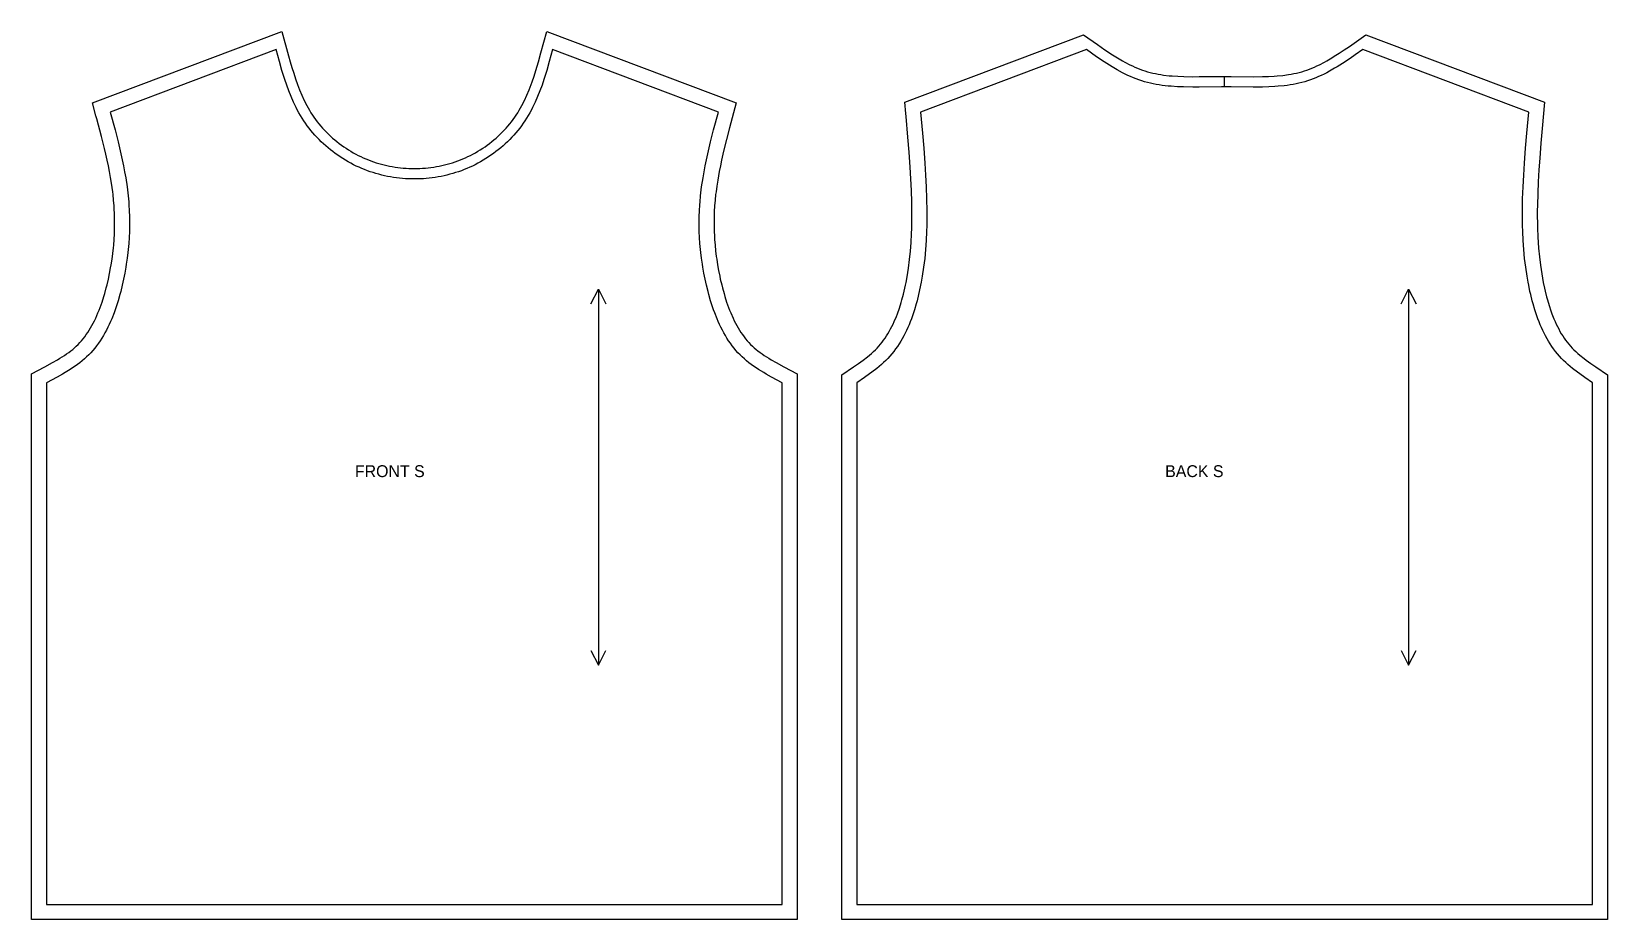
# Model space of a CAD drawing. Extents: x 24 to 1085, y 28 to 1893.
# Drawn here: x 25 to 1085, y 1296 to 1893 of the extents above; entities that cross this region are included whole.
import ezdxf

# ---------------------------------------------------------------- set-up
doc = ezdxf.new("R2010")
doc.units = 0
for name, color, linetype in [('CUT', 7, 'CONTINUOUS'), ('GRAIN', 3, 'CONTINUOUS'), ('NOTCH', 1, 'CONTINUOUS'), ('SEW', 5, 'CONTINUOUS'), ('TEXT', 2, 'CONTINUOUS')]:
    doc.layers.add(name, color=color, linetype=linetype)

msp = doc.modelspace()

# ---------------------------------------------------------------- texts
at = {"layer": 'TEXT'}
for s, p in [('FRONT S', (242.5, 1593.1)), ('BACK S', (787.5, 1593.1))]:
    msp.add_text(s, height=8, dxfattribs=at).set_placement(p)

# ---------------------------------------------------------------- linework, layer by layer
at = {"layer": 'CUT'}
for points in [[(68.342, 1836.008), (65.993, 1844.763), (193.435, 1892.768), (197.905, 1876.423), (199.021, 1872.456), (200.167, 1868.535), (201.355, 1864.669), (202.598, 1860.867), (203.911, 1857.135), (205.306, 1853.481), (206.794, 1849.913), (208.389, 1846.437), (210.102, 1843.06), (211.007, 1841.409), (211.946, 1839.786), (212.921, 1838.189), (213.934, 1836.618), (214.974, 1835.092), (216.056, 1833.587), (217.179, 1832.104), (218.341, 1830.643), (219.542, 1829.207), (220.78, 1827.796), (222.055, 1826.412), (223.366, 1825.054), (224.71, 1823.724), (226.087, 1822.424), (227.497, 1821.154), (228.936, 1819.915), (230.406, 1818.709), (231.903, 1817.535), (233.428, 1816.396), (234.978, 1815.291), (236.553, 1814.223), (238.152, 1813.191), (239.773, 1812.198), (241.414, 1811.243), (243.075, 1810.327), (244.755, 1809.453), (246.452, 1808.619), (248.142, 1807.838), (249.85, 1807.096), (251.573, 1806.394), (253.312, 1805.733), (255.066, 1805.111), (256.832, 1804.53), (258.612, 1803.989), (260.403, 1803.487), (262.206, 1803.026), (264.018, 1802.605), (265.84, 1802.224), (267.67, 1801.883), (269.507, 1801.582), (271.351, 1801.322), (273.201, 1801.101), (275.055, 1800.921), (276.913, 1800.78), (278.773, 1800.68), (280.636, 1800.62), (282.5, 1800.6), (284.364, 1800.62), (286.227, 1800.68), (288.087, 1800.78), (289.945, 1800.921), (291.799, 1801.101), (293.649, 1801.322), (295.493, 1801.582), (297.33, 1801.883), (299.16, 1802.224), (300.982, 1802.605), (302.794, 1803.026), (304.597, 1803.487), (306.388, 1803.989), (308.168, 1804.53), (309.934, 1805.111), (311.688, 1805.733), (313.427, 1806.394), (315.15, 1807.096), (316.858, 1807.838), (318.548, 1808.619), (320.245, 1809.453), (321.925, 1810.327), (323.586, 1811.243), (325.227, 1812.198), (326.848, 1813.191), (328.447, 1814.223), (330.022, 1815.291), (331.572, 1816.396), (333.097, 1817.535), (334.594, 1818.709), (336.064, 1819.915), (337.503, 1821.154), (338.913, 1822.424), (340.29, 1823.724), (341.634, 1825.054), (342.945, 1826.412), (344.22, 1827.796), (345.458, 1829.207), (346.659, 1830.643), (347.821, 1832.104), (348.944, 1833.587), (350.026, 1835.092), (351.066, 1836.618), (352.079, 1838.189), (353.054, 1839.786), (353.993, 1841.409), (354.898, 1843.06), (356.611, 1846.437), (358.206, 1849.913), (359.694, 1853.481), (361.089, 1857.135), (361.755, 1858.991), (363.031, 1862.76), (364.245, 1866.595), (365.979, 1872.456), (367.647, 1878.421), (371.565, 1892.768), (499.007, 1844.763), (494.522, 1828.016), (492.456, 1820.081), (490.511, 1812.2), (489.163, 1806.323), (488.329, 1802.42), (487.554, 1798.529), (486.513, 1792.715), (485.91, 1788.852), (485.386, 1785), (485.156, 1783.078), (484.766, 1779.288), (484.466, 1775.544), (484.25, 1771.793), (484.119, 1768.036), (484.086, 1766.155), (484.081, 1762.388), (484.162, 1758.616), (484.328, 1754.837), (484.442, 1752.945), (484.736, 1749.158), (485.115, 1745.364), (485.579, 1741.565), (485.844, 1739.663), (486.437, 1735.856), (487.117, 1732.043), (487.883, 1728.225), (488.299, 1726.314), (489.21, 1722.431), (489.706, 1720.466), (490.769, 1716.569), (491.337, 1714.641), (492.55, 1710.837), (493.196, 1708.965), (494.571, 1705.293), (495.3, 1703.497), (496.845, 1699.997), (497.661, 1698.297), (498.508, 1696.633), (499.384, 1695.006), (500.29, 1693.419), (501.228, 1691.874), (502.196, 1690.371), (503.194, 1688.913), (504.225, 1687.501), (505.287, 1686.136), (506.381, 1684.819), (507.507, 1683.551), (508.666, 1682.334), (509.866, 1681.16), (511.063, 1680.071), (512.317, 1679.002), (513.626, 1677.955), (514.988, 1676.928), (516.402, 1675.919), (517.864, 1674.927), (520.928, 1672.983), (522.524, 1672.029), (525.831, 1670.145), (531.032, 1667.345), (540, 1662.662), (540, 1295.6), (25, 1295.6), (25, 1662.662), (33.968, 1667.345), (39.169, 1670.145), (42.476, 1672.029), (44.072, 1672.983), (47.136, 1674.927), (48.598, 1675.919), (50.012, 1676.928), (51.374, 1677.955), (52.683, 1679.002), (53.937, 1680.071), (55.134, 1681.16), (56.334, 1682.334), (57.493, 1683.551), (58.619, 1684.819), (59.713, 1686.136), (60.775, 1687.501), (61.806, 1688.913), (62.804, 1690.371), (63.772, 1691.874), (64.71, 1693.419), (65.616, 1695.006), (66.492, 1696.633), (67.339, 1698.297), (68.155, 1699.997), (69.7, 1703.497), (70.429, 1705.293), (71.804, 1708.965), (72.45, 1710.837), (73.663, 1714.641), (74.231, 1716.569), (75.294, 1720.466), (75.79, 1722.431), (76.701, 1726.314), (77.511, 1730.135), (78.234, 1733.95), (78.563, 1735.856), (79.156, 1739.663), (79.664, 1743.465), (80.085, 1747.262), (80.264, 1749.158), (80.558, 1752.945), (80.766, 1756.727), (80.889, 1760.503), (80.919, 1762.388), (80.914, 1766.155), (80.826, 1769.915), (80.652, 1773.669), (80.534, 1775.544), (80.234, 1779.288), (79.844, 1783.078), (79.614, 1785), (78.798, 1790.782), (78.157, 1794.65), (77.446, 1798.529), (76.671, 1802.42), (75.837, 1806.323), (74.95, 1810.237), (74.017, 1814.165), (72.037, 1822.059), (68.879, 1834.005)], [(613.041, 1837.698), (612.354, 1845.276), (732.497, 1890.532), (741.922, 1883.961), (747.007, 1880.474), (752.057, 1877.151), (755.411, 1875.062), (758.758, 1873.096), (760.431, 1872.165), (763.776, 1870.42), (765.45, 1869.61), (767.124, 1868.844), (768.8, 1868.125), (770.477, 1867.454), (772.158, 1866.833), (773.841, 1866.264), (775.573, 1865.736), (777.325, 1865.256), (779.101, 1864.821), (780.899, 1864.43), (782.721, 1864.081), (784.565, 1863.772), (786.432, 1863.501), (790.232, 1863.063), (792.163, 1862.893), (796.085, 1862.638), (800.083, 1862.484), (806.207, 1862.401), (810.367, 1862.416), (825.323, 1862.594), (831.846, 1862.578), (846.72, 1862.403), (852.892, 1862.439), (856.925, 1862.55), (860.886, 1862.752), (862.837, 1862.893), (866.679, 1863.265), (870.435, 1863.772), (872.279, 1864.081), (874.101, 1864.43), (875.899, 1864.821), (877.675, 1865.256), (879.427, 1865.736), (881.159, 1866.264), (882.842, 1866.833), (884.523, 1867.454), (886.2, 1868.125), (887.876, 1868.844), (889.55, 1869.61), (891.224, 1870.42), (894.569, 1872.165), (896.242, 1873.096), (899.589, 1875.062), (901.265, 1876.092), (904.623, 1878.236), (907.993, 1880.474), (911.378, 1882.784), (922.503, 1890.532), (1042.646, 1845.276), (1041.053, 1827.632), (1040.189, 1817.605), (1039.403, 1807.619), (1038.857, 1799.662), (1038.403, 1791.734), (1038.061, 1783.836), (1037.851, 1776.014), (1037.802, 1772.124), (1037.795, 1768.244), (1037.833, 1764.373), (1037.92, 1760.51), (1038.149, 1754.73), (1038.372, 1750.884), (1038.656, 1747.043), (1039.202, 1741.291), (1039.902, 1735.545), (1040.768, 1729.802), (1041.81, 1724.061), (1042.635, 1720.117), (1043.082, 1718.158), (1044.048, 1714.271), (1044.569, 1712.347), (1045.69, 1708.552), (1046.922, 1704.84), (1047.582, 1703.019), (1048.988, 1699.459), (1049.737, 1697.724), (1050.517, 1696.021), (1051.328, 1694.352), (1052.171, 1692.719), (1053.046, 1691.124), (1053.953, 1689.567), (1054.893, 1688.051), (1055.867, 1686.577), (1056.874, 1685.145), (1057.915, 1683.758), (1058.99, 1682.416), (1060.101, 1681.119), (1061.252, 1679.866), (1062.436, 1678.661), (1063.68, 1677.474), (1064.982, 1676.301), (1066.341, 1675.141), (1069.215, 1672.852), (1070.724, 1671.718), (1073.871, 1669.46), (1077.164, 1667.197), (1085, 1661.933), (1085, 1295.6), (570, 1295.6), (570, 1661.933), (577.836, 1667.197), (581.129, 1669.46), (584.276, 1671.718), (587.248, 1673.992), (588.659, 1675.141), (590.018, 1676.301), (591.32, 1677.474), (592.564, 1678.661), (593.748, 1679.866), (594.899, 1681.119), (596.01, 1682.416), (597.085, 1683.758), (598.126, 1685.145), (599.133, 1686.577), (600.107, 1688.051), (601.047, 1689.567), (601.954, 1691.124), (602.829, 1692.719), (603.672, 1694.352), (604.483, 1696.021), (605.263, 1697.724), (606.73, 1701.225), (607.418, 1703.019), (608.708, 1706.685), (609.884, 1710.441), (610.431, 1712.347), (611.447, 1716.208), (611.918, 1718.158), (612.789, 1722.085), (613.19, 1724.061), (613.905, 1727.888), (614.829, 1733.63), (615.583, 1739.375), (616.179, 1745.125), (616.628, 1750.884), (616.941, 1756.655), (617.08, 1760.51), (617.167, 1764.373), (617.207, 1770.183), (617.179, 1774.068), (617.11, 1777.962), (616.865, 1785.808), (616.493, 1793.713), (616.015, 1801.649), (615.294, 1811.608), (614.473, 1821.611), (613.223, 1835.682)]]:
    msp.add_lwpolyline(points, close=True, dxfattribs=at)
at = {"layer": 'GRAIN'}
for points in [[(401.25, 1709.6), (406.25, 1719.6), (411.25, 1709.6)], [(406.25, 1719.6), (406.25, 1466.6)], [(946.25, 1709.6), (951.25, 1719.6), (956.25, 1709.6)], [(951.25, 1719.6), (951.25, 1466.6)], [(401.25, 1476.6), (406.25, 1466.6), (411.25, 1476.6)], [(946.25, 1476.6), (951.25, 1466.6), (956.25, 1476.6)]]:
    msp.add_lwpolyline(points, dxfattribs=at)
at = {"layer": 'NOTCH'}
msp.add_lwpolyline([(827.5, 1855.6), (827.5, 1862.6)], dxfattribs=at)
at = {"layer": 'SEW'}
for points in [[(78, 1838.6), (81.2, 1826.563), (83.243, 1818.531), (84.218, 1814.511), (85.152, 1810.487), (86.04, 1806.46), (86.873, 1802.428), (87.647, 1798.391), (88.353, 1794.348), (89.271, 1788.272), (89.779, 1784.213), (90, 1782.18), (90.363, 1778.215), (90.51, 1776.23), (90.739, 1772.254), (90.878, 1768.272), (90.927, 1764.284), (90.918, 1762.287), (90.833, 1758.29), (90.657, 1754.287), (90.392, 1750.28), (90.225, 1748.275), (89.824, 1744.26), (89.333, 1740.242), (88.751, 1736.22), (88.426, 1734.208), (87.708, 1730.181), (87.315, 1728.167), (86.461, 1724.136), (86, 1722.12), (84.974, 1717.957), (84.422, 1715.88), (83.234, 1711.745), (82.597, 1709.691), (81.228, 1705.622), (80.496, 1703.61), (78.928, 1699.644), (78.09, 1697.693), (77.216, 1695.766), (76.303, 1693.866), (75.352, 1691.995), (74.36, 1690.154), (73.327, 1688.346), (72.252, 1686.573), (71.133, 1684.837), (69.97, 1683.139), (68.762, 1681.483), (67.507, 1679.87), (66.204, 1678.302), (64.853, 1676.781), (63.452, 1675.31), (62, 1673.89), (60.547, 1672.567), (59.049, 1671.291), (57.509, 1670.058), (55.929, 1668.867), (54.312, 1667.712), (52.663, 1666.593), (50.983, 1665.504), (47.544, 1663.409), (45.792, 1662.395), (42.235, 1660.422), (35, 1656.6), (35, 1305.6), (530, 1305.6), (530, 1656.6), (522.765, 1660.422), (519.208, 1662.395), (517.456, 1663.409), (514.017, 1665.504), (512.337, 1666.593), (510.688, 1667.712), (509.071, 1668.867), (507.491, 1670.058), (505.951, 1671.291), (504.453, 1672.567), (503, 1673.89), (501.548, 1675.31), (500.147, 1676.781), (498.796, 1678.302), (497.493, 1679.87), (496.238, 1681.483), (495.03, 1683.139), (493.867, 1684.837), (492.748, 1686.573), (491.673, 1688.346), (490.64, 1690.154), (489.648, 1691.995), (488.697, 1693.866), (487.784, 1695.766), (486.91, 1697.693), (486.072, 1699.644), (484.504, 1703.61), (483.772, 1705.622), (482.403, 1709.691), (481.766, 1711.745), (480.578, 1715.88), (480.026, 1717.957), (479, 1722.12), (478.539, 1724.136), (477.685, 1728.167), (477.292, 1730.181), (476.574, 1734.208), (476.249, 1736.22), (475.667, 1740.242), (475.176, 1744.26), (474.775, 1748.275), (474.608, 1750.28), (474.343, 1754.287), (474.167, 1758.29), (474.082, 1762.287), (474.073, 1764.284), (474.122, 1768.272), (474.261, 1772.254), (474.49, 1776.23), (474.637, 1778.215), (475, 1782.18), (475.221, 1784.213), (475.729, 1788.272), (476.647, 1794.348), (477.353, 1798.391), (478.127, 1802.428), (478.96, 1806.46), (479.848, 1810.487), (480.782, 1814.511), (481.757, 1818.531), (483.8, 1826.563), (487, 1838.6), (375.5, 1880.6), (373.278, 1872.537), (371.54, 1866.529), (369.684, 1860.583), (368.358, 1856.668), (366.942, 1852.801), (365.423, 1848.99), (363.784, 1845.243), (362.916, 1843.397), (362.012, 1841.569), (361.072, 1839.761), (360.092, 1837.974), (359.071, 1836.209), (358.008, 1834.468), (356.9, 1832.75), (355.761, 1831.078), (354.577, 1829.431), (353.351, 1827.811), (352.083, 1826.218), (350.774, 1824.653), (349.425, 1823.116), (348.038, 1821.61), (346.614, 1820.134), (345.154, 1818.69), (343.659, 1817.279), (342.13, 1815.901), (340.568, 1814.557), (338.975, 1813.249), (337.351, 1811.976), (335.698, 1810.741), (334.017, 1809.543), (332.309, 1808.385), (330.576, 1807.266), (328.817, 1806.188), (327.035, 1805.151), (325.231, 1804.157), (323.406, 1803.207), (321.56, 1802.3), (319.721, 1801.45), (317.864, 1800.643), (315.991, 1799.881), (314.102, 1799.162), (312.198, 1798.488), (310.28, 1797.857), (308.35, 1797.269), (306.408, 1796.726), (304.454, 1796.226), (302.491, 1795.77), (300.518, 1795.357), (298.537, 1794.988), (296.548, 1794.662), (294.553, 1794.38), (292.553, 1794.142), (290.548, 1793.947), (288.539, 1793.795), (286.528, 1793.687), (284.514, 1793.622), (282.5, 1793.6), (280.486, 1793.622), (278.472, 1793.687), (276.461, 1793.795), (274.452, 1793.947), (272.447, 1794.142), (270.447, 1794.38), (268.452, 1794.662), (266.463, 1794.988), (264.482, 1795.357), (262.509, 1795.77), (260.546, 1796.226), (258.592, 1796.726), (256.65, 1797.269), (254.72, 1797.857), (252.802, 1798.488), (250.898, 1799.162), (249.009, 1799.881), (247.136, 1800.643), (245.279, 1801.45), (243.44, 1802.3), (241.594, 1803.207), (239.769, 1804.157), (237.965, 1805.151), (236.183, 1806.188), (234.424, 1807.266), (232.691, 1808.385), (230.983, 1809.543), (229.302, 1810.741), (227.649, 1811.976), (226.025, 1813.249), (224.432, 1814.557), (222.87, 1815.901), (221.341, 1817.279), (219.846, 1818.69), (218.386, 1820.134), (216.962, 1821.61), (215.575, 1823.116), (214.226, 1824.653), (212.917, 1826.218), (211.649, 1827.811), (210.423, 1829.431), (209.239, 1831.078), (208.1, 1832.75), (206.992, 1834.468), (205.929, 1836.209), (204.908, 1837.974), (203.928, 1839.761), (202.988, 1841.569), (202.084, 1843.397), (201.216, 1845.243), (199.577, 1848.99), (198.058, 1852.801), (196.642, 1856.668), (195.316, 1860.583), (193.46, 1866.529), (191.722, 1872.537), (189.5, 1880.6)], [(623, 1838.6), (624.262, 1824.482), (625.105, 1814.4), (625.857, 1804.323), (626.367, 1796.266), (626.774, 1788.215), (627.058, 1780.183), (627.198, 1772.197), (627.191, 1766.209), (627.127, 1762.216), (627.011, 1758.221), (626.73, 1752.226), (626.311, 1746.225), (625.74, 1740.216), (625.007, 1734.197), (624.098, 1728.166), (623.388, 1724.137), (623, 1722.12), (622.128, 1717.954), (621.654, 1715.873), (620.622, 1711.724), (620.063, 1709.66), (618.853, 1705.564), (617.511, 1701.522), (616.788, 1699.525), (616.03, 1697.549), (615.234, 1695.593), (614.4, 1693.661), (613.527, 1691.753), (612.613, 1689.873), (611.657, 1688.022), (610.659, 1686.201), (609.617, 1684.414), (608.529, 1682.661), (607.396, 1680.944), (606.216, 1679.267), (604.987, 1677.629), (603.709, 1676.035), (602.38, 1674.484), (601, 1672.98), (599.583, 1671.538), (598.119, 1670.14), (596.611, 1668.782), (595.063, 1667.461), (593.479, 1666.172), (590.221, 1663.677), (588.554, 1662.464), (585.164, 1660.09), (580, 1656.6), (580, 1305.6), (1075, 1305.6), (1075, 1656.6), (1069.836, 1660.09), (1066.446, 1662.464), (1064.779, 1663.677), (1061.521, 1666.172), (1059.937, 1667.461), (1058.389, 1668.782), (1056.881, 1670.14), (1055.417, 1671.538), (1054, 1672.98), (1052.62, 1674.484), (1051.291, 1676.035), (1050.013, 1677.629), (1048.784, 1679.267), (1047.604, 1680.944), (1046.471, 1682.661), (1045.383, 1684.414), (1044.341, 1686.201), (1043.343, 1688.022), (1042.387, 1689.873), (1041.473, 1691.753), (1040.6, 1693.661), (1039.766, 1695.593), (1038.97, 1697.549), (1038.212, 1699.525), (1037.489, 1701.522), (1036.147, 1705.564), (1034.937, 1709.66), (1034.378, 1711.724), (1033.346, 1715.873), (1032.872, 1717.954), (1032, 1722.12), (1031.612, 1724.137), (1030.902, 1728.166), (1029.993, 1734.197), (1029.26, 1740.216), (1028.689, 1746.225), (1028.27, 1752.226), (1027.989, 1758.221), (1027.873, 1762.216), (1027.809, 1766.209), (1027.802, 1772.197), (1027.942, 1780.183), (1028.226, 1788.215), (1028.633, 1796.266), (1029.143, 1804.323), (1029.895, 1814.4), (1030.738, 1824.482), (1032, 1838.6), (920.5, 1880.6), (915.35, 1877.02), (911.906, 1874.67), (906.71, 1871.251), (903.217, 1869.075), (901.459, 1868.026), (897.919, 1866.019), (896.134, 1865.066), (894.338, 1864.151), (892.531, 1863.276), (890.712, 1862.444), (888.881, 1861.658), (887.035, 1860.92), (885.175, 1860.233), (883.3, 1859.6), (881.374, 1859.012), (879.432, 1858.48), (877.475, 1858.001), (875.503, 1857.572), (873.517, 1857.192), (871.517, 1856.856), (869.505, 1856.564), (867.48, 1856.311), (863.396, 1855.915), (861.339, 1855.767), (857.195, 1855.555), (853.016, 1855.44), (846.695, 1855.403), (831.781, 1855.578), (825.359, 1855.594), (810.424, 1855.417), (806.192, 1855.401), (799.891, 1855.487), (795.729, 1855.647), (791.604, 1855.915), (789.556, 1856.096), (785.495, 1856.564), (783.483, 1856.856), (781.483, 1857.192), (779.497, 1857.572), (777.525, 1858.001), (775.568, 1858.48), (773.626, 1859.012), (771.7, 1859.6), (769.825, 1860.233), (767.965, 1860.92), (766.119, 1861.658), (764.288, 1862.444), (762.469, 1863.276), (760.662, 1864.151), (758.866, 1865.066), (755.307, 1867.006), (751.783, 1869.075), (750.033, 1870.151), (746.553, 1872.373), (741.371, 1875.84), (734.5, 1880.6)]]:
    msp.add_lwpolyline(points, close=True, dxfattribs=at)

msp.set_redraw_order([(e.dxf.handle, doc.entitydb.next_handle()) for e in msp.query("TEXT MTEXT ATTDEF DIMENSION ARC_DIMENSION")])  # texts and dimensions are drawn at this point

doc.saveas('drawing.dxf')
